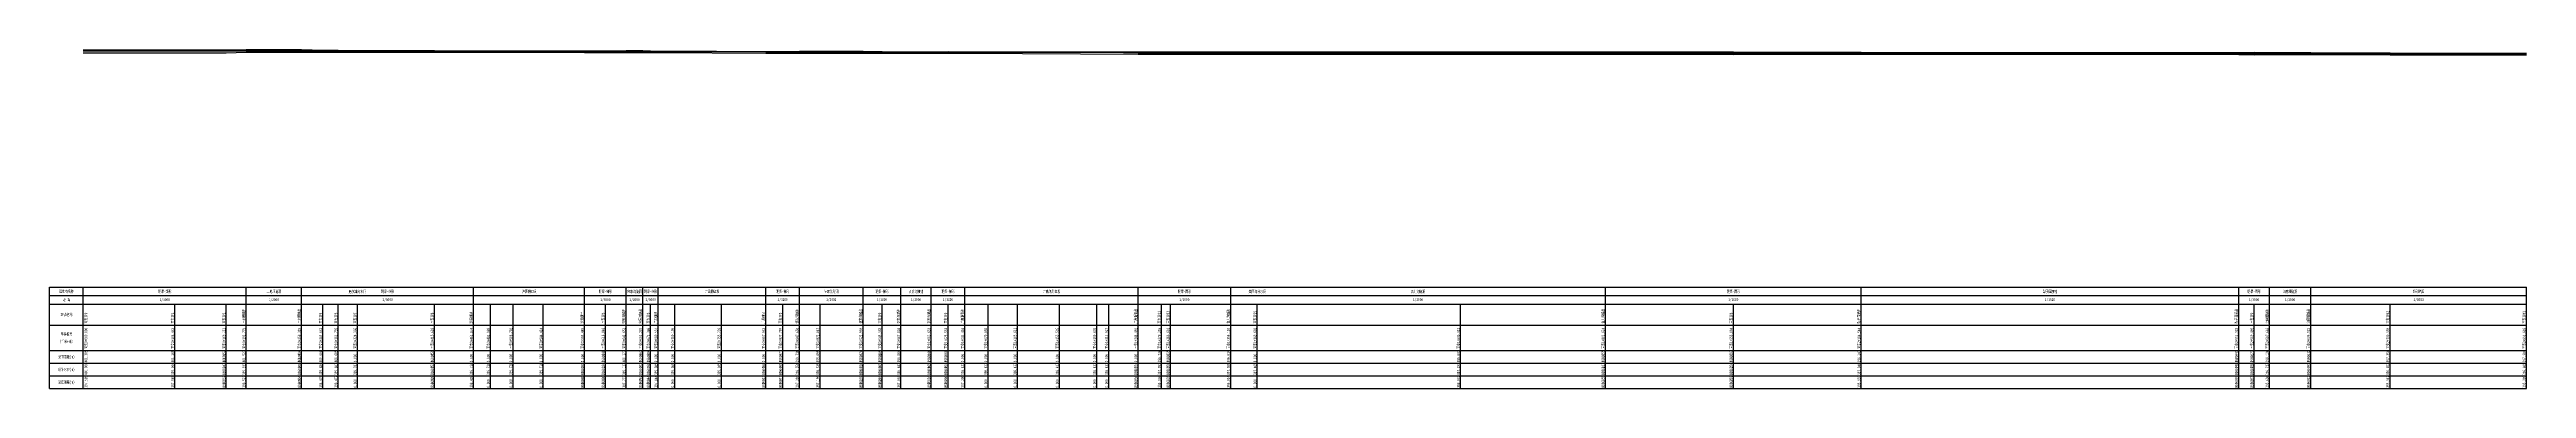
# Model space of a CAD drawing. Header units: metres. Extents: x -40 to 2892, y -553 to 402.
# Drawn here: x -40 to 2892, y 0 to 402 of the extents above; entities that cross this region are included whole.
import ezdxf
from ezdxf.enums import TextEntityAlignment as Align

# ---------------------------------------------------------------- set-up
doc = ezdxf.new("R2010")
doc.units = ezdxf.units.M
for name, color, linetype in [('纵断面_文字标注', 7, 'Continuous'), ('纵断面_渠底高程线', 3, 'Continuous'), ('纵断面_渠顶高程线', 1, 'Continuous'), ('纵断面_表格线框', 7, 'Continuous'), ('纵断面_设计水位线', 5, 'Continuous')]:
    doc.layers.add(name, color=color, linetype=linetype)
doc.styles.get("Standard").update_dxf_attribs({"font": '', "width": 0.7})
doc.styles.get('Standard').set_extended_font_data('仿宋')

msp = doc.modelspace()

# ---------------------------------------------------------------- linework, layer by layer
at = {"layer": '纵断面_渠底高程线'}
msp.add_lwpolyline([(0, 397.6), (108.4, 397.5), (169.2, 397.5), (192.8, 398.5), (258.3, 398.5), (283.6, 398.5), (301.7, 398.5), (415.6, 398.5), (461.9, 398.5), (593.4, 397.9), (618, 397.9), (642.7, 397.8), (662.2, 397.8), (671.4, 397.8), (680.5, 397.8), (807.9, 397.3), (827.8, 397.3), (847.7, 397.2), (872, 397.2), (922.9, 397.2), (945.4, 397.2), (967.8, 397), (1003.6, 397), (1023.5, 397.2), (1043.4, 397.2), (1248.5, 395.9), (1276.3, 395.9), (1286.7, 395.9), (1358.1, 396), (1630.3, 396), (1801.6, 396), (1953.1, 395.8), (2104.5, 396), (2551.3, 395.7), (2569.5, 395.4), (2587.7, 395.6), (2636.5, 395.6), (2730.4, 395.3), (2891.9, 395.3)], dxfattribs=at)
at = {"layer": '纵断面_渠顶高程线'}
msp.add_lwpolyline([(0, 401.3), (108.4, 401.3), (169.2, 401.3), (192.8, 401.5), (258.3, 401.5), (283.6, 400.6), (301.7, 400.6), (415.6, 400.5), (618, 399.8), (642.7, 400.3), (662.2, 400.3), (671.4, 399.8), (827.8, 399.3), (847.7, 399.7), (872, 399.7), (922.9, 399.7), (945.4, 399.2), (967.8, 398.9), (1003.6, 398.8), (1023.5, 399.2), (1276.3, 398.7), (1286.7, 398.7), (1358.1, 398.6), (1630.3, 398.6), (1801.6, 398.6), (1953.1, 398.6), (2104.5, 398.2), (2551.3, 397.9), (2569.5, 398.2), (2587.7, 398.1), (2636.5, 398.1), (2730.4, 397.4), (2891.9, 397.3)], dxfattribs=at)
at = {"layer": '纵断面_表格线框'}
for p, q in [((-40, 120), (0, 120)), ((-40, 0), (-40, 120)), ((0, 0), (0, 120)), ((0, 120), (2891.9, 120)), ((192.8, 0), (192.8, 120)), ((258.3, 0), (258.3, 120)), ((461.9, 0), (461.9, 120)), ((593.4, 0), (593.4, 120)), ((642.7, 0), (642.7, 120)), ((662.2, 0), (662.2, 120)), ((680.5, 0), (680.5, 120)), ((807.9, 0), (807.9, 120)), ((847.7, 0), (847.7, 120)), ((922.9, 0), (922.9, 120)), ((967.8, 0), (967.8, 120)), ((1003.6, 0), (1003.6, 120)), ((1043.4, 0), (1043.4, 120)), ((1248.5, 0), (1248.5, 120)), ((1358.1, 0), (1358.1, 120)), ((1801.6, 0), (1801.6, 120)), ((2104.5, 0), (2104.5, 120)), ((2551.3, 0), (2551.3, 120)), ((2587.7, 0), (2587.7, 120)), ((2636.5, 0), (2636.5, 120)), ((2891.9, 0), (2891.9, 120)), ((-40, 110), (0, 110)), ((-40, 100), (0, 100)), ((0, 110), (2891.9, 110)), ((0, 100), (2891.9, 100)), ((108.4, 0), (108.4, 100)), ((169.2, 0), (169.2, 100)), ((169.2, 0), (169.2, 100)), ((258.3, 0), (258.3, 100)), ((283.6, 0), (283.6, 100)), ((301.7, 0), (301.7, 100)), ((324.4, 0), (324.4, 100)), ((415.6, 0), (415.6, 100)), ((415.6, 0), (415.6, 100)), ((482, 0), (482, 100)), ((508.7, 0), (508.7, 100)), ((544.4, 0), (544.4, 100)), ((593.4, 0), (593.4, 100)), ((618, 0), (618, 100)), ((618, 0), (618, 100)), ((662.2, 0), (662.2, 100)), ((671.4, 0), (671.4, 100)), ((671.4, 0), (671.4, 100)), ((700.2, 0), (700.2, 100)), ((755.2, 0), (755.2, 100)), ((807.9, 0), (807.9, 100)), ((827.8, 0), (827.8, 100)), ((827.8, 0), (827.8, 100)), ((872, 0), (872, 100)), ((922.9, 0), (922.9, 100)), ((945.4, 0), (945.4, 100)), ((945.4, 0), (945.4, 100)), ((1003.6, 0), (1003.6, 100)), ((1023.5, 0), (1023.5, 100)), ((1023.5, 0), (1023.5, 100)), ((1070.9, 0), (1070.9, 100)), ((1105.6, 0), (1105.6, 100)), ((1155.5, 0), (1155.5, 100)), ((1199.7, 0), (1199.7, 100)), ((1213.9, 0), (1213.9, 100)), ((1248.5, 0), (1248.5, 100)), ((1276.3, 0), (1276.3, 100)), ((1286.7, 0), (1286.7, 100)), ((1286.7, 0), (1286.7, 100)), ((1389.6, 0), (1389.6, 100)), ((1630.3, 0), (1630.3, 100)), ((1801.6, 0), (1801.6, 100)), ((1953.1, 0), (1953.1, 100)), ((1953.1, 0), (1953.1, 100)), ((2551.3, 0), (2551.3, 100)), ((2569.5, 0), (2569.5, 100)), ((2569.5, 0), (2569.5, 100)), ((2636.5, 0), (2636.5, 100)), ((2730.4, 0), (2730.4, 100)), ((-40, 75), (0, 75)), ((0, 75), (2891.9, 75)), ((-40, 45), (0, 45)), ((-40, 30), (0, 30)), ((0, 45), (2891.9, 45)), ((0, 30), (2891.9, 30)), ((-40, 15), (0, 15)), ((-40, 0), (0, 0)), ((0, 15), (2891.9, 15)), ((0, 0), (2891.9, 0))]:
    msp.add_line(p, q, dxfattribs=at)
at = {"layer": '纵断面_设计水位线'}
msp.add_lwpolyline([(0, 400), (108.4, 400), (169.2, 399.9), (192.8, 399.9), (258.3, 399.9), (283.6, 399.9), (301.7, 399.9), (324.4, 399.8), (415.6, 399.8), (461.9, 399.7), (482, 399.7), (508.7, 399.7), (544.4, 399.7), (593.4, 399.2), (618, 399.1), (642.7, 399.1), (662.2, 399.1), (671.4, 399.1), (680.5, 399.1), (700.2, 399.1), (755.2, 399.1), (807.9, 398.6), (827.8, 398.6), (847.7, 398.5), (872, 398.5), (922.9, 398.5), (945.4, 398.5), (967.8, 398.5), (1003.6, 398.5), (1023.5, 398.5), (1043.4, 398.4), (1070.9, 398.4), (1105.6, 398.4), (1155.5, 398.4), (1199.7, 398.4), (1213.9, 398.4), (1248.5, 397.6), (1276.3, 397.5), (1286.7, 397.5), (1358.1, 397.5), (1389.6, 397.4), (1630.3, 397.3), (1801.6, 397.2), (1953.1, 397.2), (2104.5, 397), (2551.3, 396.7), (2569.5, 396.7), (2587.7, 396.7), (2636.5, 396.7), (2730.4, 396.7), (2891.9, 396.6)], dxfattribs=at)

# ---------------------------------------------------------------- texts
at = {"layer": '纵断面_文字标注', "width": 0.7}
for s, p in [('建筑物名称', (-20, 115)), ('IP点名称', (-20, 87.5)), ('坡 降', (-20, 105)), ('里程桩号', (-20, 64.4)), ('渠顶高程(m)', (-20, 37.5)), ('（千米+米）', (-20, 55.6)), ('渠底高程(m)', (-20, 7.5)), ('设计水位(m)', (-20, 22.5))]:
    msp.add_text(s, height=3.5, dxfattribs=at).set_placement(p, align=Align.MIDDLE_CENTER)
for s, p in [('南支IP0', (4.8, 77)), ('南支IP1', (107.4, 77)), ('南支IP2', (168.2, 77)), ('土地垭隧进', (191.8, 77)), ('土地垭隧出', (257.3, 77)), ('南支IP5', (282.6, 77)), ('南支IP6', (300.7, 77)), ('南支IP7', (323.4, 77)), ('南支IP8', (414.6, 77)), ('沪蓉倒进', (460.9, 77)), ('沪蓉倒出', (592.4, 77)), ('南支IP0', (617, 77)), ('宋家沟隧进', (641.7, 77)), ('宋家沟隧出', (661.2, 77)), ('南支IP0', (670.4, 77)), ('广岳倒进', (679.5, 77)), ('广岳倒出', (806.9, 77)), ('南支IP0', (826.8, 77)), ('伍家沟隧进', (846.7, 77)), ('伍家沟隧出', (921.9, 77)), ('南支IP0', (944.4, 77)), ('刘家沟渡进', (966.8, 77)), ('刘家沟渡出', (1002.6, 77)), ('南支IP0', (1022.5, 77)), ('广高路倒进', (1042.4, 77)), ('广高路倒出', (1247.5, 77)), ('南支IP32', (1275.3, 77)), ('南支IP33', (1285.7, 77)), ('台儿沟隧进', (1357.1, 77)), ('南支IP35', (1388.6, 77)), ('台儿沟隧出', (1800.6, 77)), ('南支IP0', (1952.1, 77)), ('梨子园渡进', (2103.5, 77)), ('梨子园渡出', (2550.3, 77)), ('南支IP0', (2568.5, 77)), ('油房垭隧进', (2586.7, 77)), ('油房垭隧出', (2635.5, 77)), ('南支IP42', (2729.4, 77)), ('南支IP43', (2890.9, 77)), ('南支0+000.000', (4.8, 47)), ('南支0+108.433', (107.4, 47)), ('南支0+169.211', (168.2, 47)), ('南支0+169.211', (168.2, 47)), ('南支0+192.779', (191.8, 47)), ('南支0+258.319', (257.3, 47)), ('南支0+258.319', (257.3, 47)), ('南支0+283.631', (282.6, 47)), ('南支0+301.735', (300.7, 47)), ('南支0+324.366', (323.4, 47)), ('南支0+415.628', (414.6, 47)), ('南支0+415.628', (414.6, 47)), ('南支0+461.874', (460.9, 47)), ('南支0+481.969', (481, 47)), ('南支0+508.702', (507.7, 47)), ('南支0+544.414', (543.4, 47)), ('南支0+593.445', (592.4, 47)), ('南支0+593.445', (592.4, 47)), ('南支0+618.048', (617, 47)), ('南支0+618.048', (617, 47)), ('南支0+642.651', (641.7, 47)), ('南支0+662.235', (661.2, 47)), ('南支0+662.235', (661.2, 47)), ('南支0+671.386', (670.4, 47)), ('南支0+671.386', (670.4, 47)), ('南支0+680.537', (679.5, 47)), ('南支0+700.199', (699.2, 47)), ('南支0+755.239', (754.2, 47)), ('南支0+807.933', (806.9, 47)), ('南支0+807.933', (806.9, 47)), ('南支0+827.792', (826.8, 47)), ('南支0+827.792', (826.8, 47)), ('南支0+847.650', (846.7, 47)), ('南支0+872.047', (871, 47)), ('南支0+922.939', (921.9, 47)), ('南支0+922.939', (921.9, 47)), ('南支0+945.383', (944.4, 47)), ('南支0+945.383', (944.4, 47)), ('南支0+967.828', (966.8, 47)), ('南支1+003.633', (1002.6, 47)), ('南支1+003.633', (1002.6, 47)), ('南支1+023.534', (1022.5, 47)), ('南支1+023.534', (1022.5, 47)), ('南支1+043.434', (1042.4, 47)), ('南支1+070.850', (1069.9, 47)), ('南支1+105.611', (1104.6, 47)), ('南支1+155.535', (1154.5, 47)), ('南支1+199.670', (1198.7, 47)), ('南支1+213.927', (1212.9, 47)), ('南支1+248.492', (1247.5, 47)), ('南支1+248.492', (1247.5, 47)), ('南支1+276.253', (1275.3, 47)), ('南支1+286.691', (1285.7, 47)), ('南支1+286.691', (1285.7, 47)), ('南支1+358.110', (1357.1, 47)), ('南支1+389.602', (1388.6, 47)), ('南支1+630.311', (1629.3, 47)), ('南支1+801.624', (1800.6, 47)), ('南支1+801.624', (1800.6, 47)), ('南支1+953.084', (1952.1, 47)), ('南支1+953.084', (1952.1, 47)), ('南支2+104.544', (2103.5, 47)), ('南支2+551.328', (2550.3, 47)), ('南支2+551.328', (2550.3, 47)), ('南支2+569.495', (2568.5, 47)), ('南支2+569.495', (2568.5, 47)), ('南支2+587.663', (2586.7, 47)), ('南支2+636.522', (2635.5, 47)), ('南支2+636.522', (2635.5, 47)), ('南支2+730.359', (2729.4, 47)), ('南支2+891.893', (2890.9, 47)), ('401.305', (4.8, 31)), ('401.269', (107.4, 31)), ('401.252', (168.2, 31)), ('0.000', (168.2, 31)), ('401.527', (191.8, 31)), ('401.494', (257.3, 31)), ('0.000', (257.3, 31)), ('400.608', (282.6, 31)), ('400.605', (300.7, 31)), ('0.000', (323.4, 31)), ('400.459', (414.6, 31)), ('0.000', (414.6, 31)), ('0.000', (460.9, 31)), ('0.000', (481, 31)), ('0.000', (507.7, 31)), ('0.000', (543.4, 31)), ('0.000', (592.4, 31)), ('0.000', (592.4, 31)), ('399.840', (617, 31)), ('0.000', (617, 31)), ('400.277', (641.7, 31)), ('400.267', (661.2, 31)), ('0.000', (661.2, 31)), ('399.804', (670.4, 31)), ('0.000', (670.4, 31)), ('0.000', (679.5, 31)), ('0.000', (699.2, 31)), ('0.000', (754.2, 31)), ('0.000', (806.9, 31)), ('0.000', (806.9, 31)), ('399.271', (826.8, 31)), ('0.000', (826.8, 31)), ('399.710', (846.7, 31)), ('399.699', (871, 31)), ('399.676', (921.9, 31)), ('0.000', (921.9, 31)), ('399.209', (944.4, 31)), ('0.000', (944.4, 31)), ('398.864', (966.8, 31)), ('398.846', (1002.6, 31)), ('0.000', (1002.6, 31)), ('399.160', (1022.5, 31)), ('0.000', (1022.5, 31)), ('0.000', (1042.4, 31)), ('0.000', (1069.9, 31)), ('0.000', (1104.6, 31)), ('0.000', (1154.5, 31)), ('0.000', (1198.7, 31)), ('0.000', (1212.9, 31)), ('0.000', (1247.5, 31)), ('0.000', (1247.5, 31)), ('398.736', (1275.3, 31)), ('398.735', (1285.7, 31)), ('0.000', (1285.7, 31)), ('398.614', (1357.1, 31)), ('0.000', (1388.6, 31)), ('398.637', (1629.3, 31)), ('398.555', (1800.6, 31)), ('0.000', (1800.6, 31)), ('398.597', (1952.1, 31)), ('0.000', (1952.1, 31)), ('398.241', (2103.5, 31)), ('397.943', (2550.3, 31)), ('0.000', (2550.3, 31)), ('398.173', (2568.5, 31)), ('0.000', (2568.5, 31)), ('398.136', (2586.7, 31)), ('398.112', (2635.5, 31)), ('0.000', (2635.5, 31)), ('397.356', (2729.4, 31)), ('397.304', (2890.9, 31)), ('400.000', (4.8, 16)), ('397.585', (4.8, 1)), ('399.964', (107.4, 16)), ('397.549', (107.4, 1)), ('397.532', (168.2, 1)), ('399.947', (168.2, 16)), ('0.000', (168.2, 16)), ('0.000', (168.2, 1)), ('399.933', (191.8, 16)), ('398.527', (191.8, 1)), ('399.900', (257.3, 16)), ('0.000', (257.3, 16)), ('398.494', (257.3, 1)), ('0.000', (257.3, 1)), ('399.884', (282.6, 16)), ('398.475', (282.6, 1)), ('399.881', (300.7, 16)), ('398.472', (300.7, 1)), ('399.781', (323.4, 16)), ('0.000', (323.4, 1)), ('399.753', (414.6, 16)), ('0.000', (414.6, 16)), ('398.499', (414.6, 1)), ('0.000', (414.6, 1)), ('399.728', (460.9, 16)), ('398.499', (460.9, 1)), ('399.728', (481, 16)), ('0.000', (481, 1)), ('399.728', (507.7, 16)), ('0.000', (507.7, 1)), ('399.728', (543.4, 16)), ('0.000', (543.4, 1)), ('399.158', (592.4, 16)), ('0.000', (592.4, 16)), ('397.880', (592.4, 1)), ('0.000', (592.4, 1)), ('399.134', (617, 16)), ('0.000', (617, 16)), ('397.880', (617, 1)), ('0.000', (617, 1)), ('399.117', (641.7, 16)), ('397.777', (641.7, 1)), ('399.107', (661.2, 16)), ('0.000', (661.2, 16)), ('397.767', (661.2, 1)), ('0.000', (661.2, 1)), ('399.098', (670.4, 16)), ('0.000', (670.4, 16)), ('397.844', (670.4, 1)), ('0.000', (670.4, 1)), ('399.085', (679.5, 16)), ('397.844', (679.5, 1)), ('399.085', (699.2, 16)), ('0.000', (699.2, 1)), ('399.085', (754.2, 16)), ('0.000', (754.2, 1)), ('398.588', (806.9, 16)), ('0.000', (806.9, 16)), ('397.311', (806.9, 1)), ('0.000', (806.9, 1)), ('398.565', (826.8, 16)), ('0.000', (826.8, 16)), ('397.311', (826.8, 1)), ('0.000', (826.8, 1)), ('398.550', (846.7, 16)), ('397.210', (846.7, 1)), ('398.539', (871, 16)), ('397.199', (871, 1)), ('398.516', (921.9, 16)), ('0.000', (921.9, 16)), ('397.176', (921.9, 1)), ('0.000', (921.9, 1)), ('398.503', (944.4, 16)), ('0.000', (944.4, 16)), ('397.249', (944.4, 1)), ('0.000', (944.4, 1)), ('398.487', (966.8, 16)), ('397.034', (966.8, 1)), ('398.469', (1002.6, 16)), ('0.000', (1002.6, 16)), ('397.016', (1002.6, 1)), ('0.000', (1002.6, 1)), ('398.454', (1022.5, 16)), ('0.000', (1022.5, 16)), ('397.200', (1022.5, 1)), ('0.000', (1022.5, 1)), ('398.437', (1042.4, 16)), ('397.200', (1042.4, 1)), ('398.437', (1069.9, 16)), ('0.000', (1069.9, 1)), ('398.437', (1104.6, 16)), ('0.000', (1104.6, 1)), ('398.437', (1154.5, 16)), ('0.000', (1154.5, 1)), ('398.437', (1198.7, 16)), ('0.000', (1198.7, 1)), ('398.437', (1212.9, 16)), ('0.000', (1212.9, 1)), ('397.574', (1247.5, 16)), ('0.000', (1247.5, 16)), ('395.936', (1247.5, 1)), ('0.000', (1247.5, 1)), ('397.551', (1275.3, 16)), ('395.936', (1275.3, 1)), ('397.550', (1285.7, 16)), ('0.000', (1285.7, 16)), ('395.935', (1285.7, 1)), ('0.000', (1285.7, 1)), ('397.509', (1357.1, 16)), ('396.014', (1357.1, 1)), ('397.409', (1388.6, 16)), ('0.000', (1388.6, 1)), ('397.293', (1629.3, 16)), ('396.037', (1629.3, 1)), ('397.211', (1800.6, 16)), ('0.000', (1800.6, 16)), ('395.955', (1800.6, 1)), ('0.000', (1800.6, 1)), ('397.154', (1952.1, 16)), ('0.000', (1952.1, 16)), ('395.797', (1952.1, 1)), ('0.000', (1952.1, 1)), ('397.046', (2103.5, 16)), ('395.991', (2103.5, 1)), ('396.748', (2550.3, 16)), ('0.000', (2550.3, 16)), ('395.693', (2550.3, 1)), ('0.000', (2550.3, 1)), ('396.730', (2568.5, 16)), ('0.000', (2568.5, 16)), ('395.373', (2568.5, 1)), ('0.000', (2568.5, 1)), ('396.717', (2586.7, 16)), ('395.636', (2586.7, 1)), ('396.693', (2635.5, 16)), ('0.000', (2635.5, 16)), ('395.612', (2635.5, 1)), ('0.000', (2635.5, 1)), ('396.657', (2729.4, 16)), ('395.347', (2729.4, 1)), ('396.605', (2890.9, 16)), ('395.295', (2890.9, 1))]:
    msp.add_text(s, height=3.5, rotation=90, dxfattribs=at).set_placement(p)
for s, p in [('明渠-矩形', (96.4, 115)), ('1/3000', (96.4, 105)), ('土地垭隧洞', (225.5, 115)), ('1/2000', (225.5, 105)), ('磨尔滩分水闸', (324.4, 115)), ('明渠-梯形', (360.1, 115)), ('1/3000', (360.1, 105)), ('沪蓉倒虹吸', (527.7, 115)), ('明渠-梯形', (618, 115)), ('1/3000', (618, 105)), ('宋家沟隧洞', (652.4, 115)), ('1/2000', (652.4, 105)), ('明渠-梯形', (671.4, 115)), ('1/3000', (671.4, 105)), ('广岳倒虹吸', (744.2, 115)), ('明渠-梯形', (827.8, 115)), ('1/3000', (827.8, 105)), ('伍家沟隧洞', (885.3, 115)), ('1/2000', (885.3, 105)), ('明渠-梯形', (945.4, 115)), ('1/3000', (945.4, 105)), ('刘家沟渡槽', (985.7, 115)), ('1/2000', (985.7, 105)), ('明渠-梯形', (1023.5, 115)), ('1/3000', (1023.5, 105)), ('广高路倒虹吸', (1146, 115)), ('明渠-圆形', (1303.3, 115)), ('1/3000', (1303.3, 105)), ('美团沟分水闸', (1389.6, 115)), ('台儿沟隧洞', (1579.9, 115)), ('1/2000', (1579.9, 105)), ('明渠-圆形', (1953.1, 115)), ('1/3000', (1953.1, 105)), ('梨子园渡槽', (2327.9, 115)), ('1/1500', (2327.9, 105)), ('明渠-圆形', (2569.5, 115)), ('1/3000', (2569.5, 105)), ('油房垭隧洞', (2612.1, 115)), ('1/2000', (2612.1, 105)), ('矩形暗涵', (2764.2, 115)), ('1/3000', (2764.2, 105))]:
    msp.add_text(s, height=3.5, dxfattribs=at).set_placement(p, align=Align.MIDDLE)

doc.saveas('drawing.dxf')
